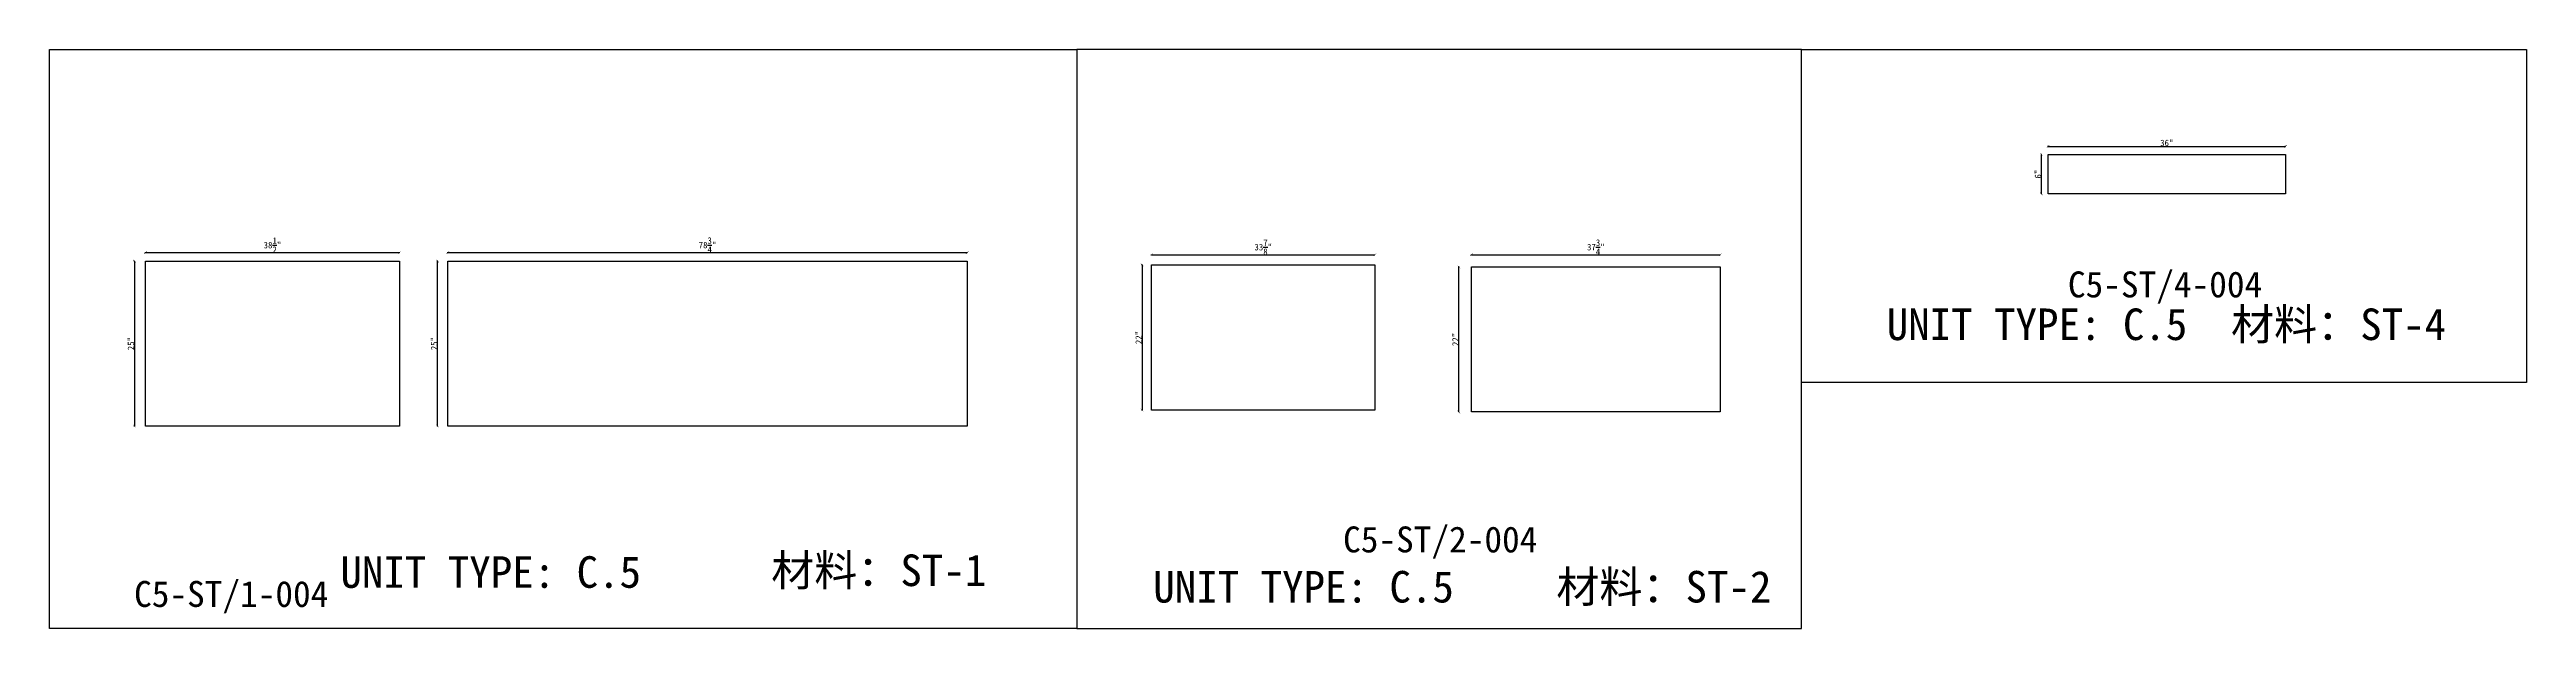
# Model space of a CAD drawing. Header units: millimetres. Extents: x -46966 to 138077, y -48408 to 2116.
# Drawn here: x 128537 to 138077, y -7223 to -4994 of the extents above; entities that cross this region are included whole.
import ezdxf
from ezdxf.enums import TextEntityAlignment as Align

# ---------------------------------------------------------------- set-up
doc = ezdxf.new("R2010")
doc.units = ezdxf.units.MM
doc.layers.add('PART_NUMBER', color=3, linetype='Continuous')
doc.styles.add('样式 1', font='')
doc.styles.get('样式 1').set_extended_font_data('NSimSun')
doc.dimstyles.new('副本 ISO-25', dxfattribs={"dimtxt": 25, "dimasz": 10, "dimexe": 1.5, "dimexo": 0.5, "dimtad": 1, "dimlfac": 0.03937, "dimlunit": 5, "dimtxsty": '样式 1', "dimblk": 'ARCHTICK', "dimcen": 2.5, "dimclrd": 256, "dimclrt": 1, "dimazin": 3, "dimtfac": 1, "dimtmove": 0, "dimatfit": 3, "dimfxlon": 1})

msp = doc.modelspace()

# ---------------------------------------------------------------- texts
at = {"style": '样式 1'}
for s, p in [('UNIT TYPE: C.5', (135612.932, -6112.473)), ('材料：ST-4', (136939.213, -6112.473)), ('UNIT TYPE: C.5', (129656.982, -7066.604)), ('材料：ST-1', (131316.269, -7059.949)), ('UNIT TYPE: C.5', (132787.757, -7123.278)), ('材料：ST-2', (134340.482, -7123.278))]:
    msp.add_text(s, height=121.5865, dxfattribs=at).set_placement(p)
at = {"layer": 'PART_NUMBER', "color": 3, "style": '样式 1'}
for s, p in [('C5-ST/4-004', (136685.168, -5898.146)), ('C5-ST/2-004', (133893.293, -6880.315)), ('C5-ST/1-004', (129236.412, -7090.315))]:
    msp.add_text(s, height=100, dxfattribs=at).set_placement(p, align=Align.MIDDLE_CENTER)

# ---------------------------------------------------------------- blocks, each defined once
blk = doc.blocks.new('_ArchTick')
at = {"color": 0, "linetype": 'ByBlock', "const_width": 0.15}
blk.add_lwpolyline([(-0.5, -0.5), (0.5, 0.5)], dxfattribs=at)
blk = doc.blocks.new('*D1675')
at = {"color": 0, "lineweight": -2, "transparency": 16777216}
for p, q in [((128906.1, -5776.8), (128906.1, -5774.3)), ((129884, -5776.8), (129884, -5774.3))]:
    blk.add_line(p, q, dxfattribs=at)
at = {"lineweight": -2, "transparency": 16777216}
blk.add_line((128906.1, -5775.8), (129884, -5775.8), dxfattribs=at)
at = {"layer": 'Defpoints', "color": 0, "transparency": 16777216}
for p in [(128906.1, -5808.5), (129884, -5775.8), (129884, -5808.5)]:
    blk.add_point(p, dxfattribs=at)
at = {"lineweight": -2, "transparency": 16777216, "xscale": 10, "yscale": 10, "zscale": 10, "rotation": 180}
blk.add_blockref('_ArchTick', (128906.1, -5775.8), dxfattribs=at)
at = {"lineweight": -2, "transparency": 16777216, "xscale": 10, "yscale": 10, "zscale": 10}
blk.add_blockref('_ArchTick', (129884, -5775.8), dxfattribs=at)
at = {"color": 1, "transparency": 16777216, "insert": (129395.1, -5746.8), "char_height": 25, "attachment_point": 5, "style": '样式 1'}
blk.add_mtext('\\A1;38{\\H1x;\\S1/2;}"', dxfattribs=at)
blk = doc.blocks.new('*D1676')
at = {"color": 0, "lineweight": -2, "transparency": 16777216}
for p, q in [((128864.2, -5808.5), (128861.7, -5808.5)), ((128864.2, -6443.5), (128861.7, -6443.5))]:
    blk.add_line(p, q, dxfattribs=at)
at = {"lineweight": -2, "transparency": 16777216}
blk.add_line((128863.2, -5808.5), (128863.2, -6443.5), dxfattribs=at)
at = {"layer": 'Defpoints', "color": 0, "transparency": 16777216}
for p in [(128906.1, -5808.5), (128863.2, -6443.5), (128906.1, -6443.5)]:
    blk.add_point(p, dxfattribs=at)
at = {"lineweight": -2, "transparency": 16777216, "xscale": 10, "yscale": 10, "zscale": 10}
for p, rotation in [((128863.2, -5808.5), 90), ((128863.2, -6443.5), 270)]:
    blk.add_blockref('_ArchTick', p, dxfattribs=dict(at, rotation=rotation))
at = {"color": 1, "transparency": 16777216, "insert": (128850.1, -6126), "char_height": 25, "attachment_point": 5, "rotation": 90, "style": '样式 1'}
blk.add_mtext('\\A1;25"', dxfattribs=at)
blk = doc.blocks.new('*D1677')
at = {"color": 0, "lineweight": -2, "transparency": 16777216}
for p, q in [((130070.8, -5776.8), (130070.8, -5774.3)), ((132071.1, -5776.8), (132071.1, -5774.3))]:
    blk.add_line(p, q, dxfattribs=at)
at = {"lineweight": -2, "transparency": 16777216}
blk.add_line((130070.8, -5775.8), (132071.1, -5775.8), dxfattribs=at)
at = {"layer": 'Defpoints', "color": 0, "transparency": 16777216}
for p in [(130070.8, -5808.5), (132071.1, -5775.8), (132071.1, -5808.5)]:
    blk.add_point(p, dxfattribs=at)
at = {"lineweight": -2, "transparency": 16777216, "xscale": 10, "yscale": 10, "zscale": 10, "rotation": 180}
blk.add_blockref('_ArchTick', (130070.8, -5775.8), dxfattribs=at)
at = {"lineweight": -2, "transparency": 16777216, "xscale": 10, "yscale": 10, "zscale": 10}
blk.add_blockref('_ArchTick', (132071.1, -5775.8), dxfattribs=at)
at = {"color": 1, "transparency": 16777216, "insert": (131070.9, -5746.7), "char_height": 25, "attachment_point": 5, "style": '样式 1'}
blk.add_mtext('\\A1;78{\\H1x;\\S3/4;}"', dxfattribs=at)
blk = doc.blocks.new('*D1678')
at = {"color": 0, "lineweight": -2, "transparency": 16777216}
for p, q in [((130032.4, -5808.5), (130029.9, -5808.5)), ((130032.4, -6443.5), (130029.9, -6443.5))]:
    blk.add_line(p, q, dxfattribs=at)
at = {"lineweight": -2, "transparency": 16777216}
blk.add_line((130031.4, -6443.5), (130031.4, -5808.5), dxfattribs=at)
at = {"layer": 'Defpoints', "color": 0, "transparency": 16777216}
for p in [(130031.4, -5808.5), (130070.8, -5808.5), (130070.8, -6443.5)]:
    blk.add_point(p, dxfattribs=at)
at = {"lineweight": -2, "transparency": 16777216, "xscale": 10, "yscale": 10, "zscale": 10}
for p, rotation in [((130031.4, -5808.5), 90), ((130031.4, -6443.5), 270)]:
    blk.add_blockref('_ArchTick', p, dxfattribs=dict(at, rotation=rotation))
at = {"color": 1, "transparency": 16777216, "insert": (130018.3, -6126), "char_height": 25, "attachment_point": 5, "rotation": 90, "style": '样式 1'}
blk.add_mtext('\\A1;25"', dxfattribs=at)
blk = doc.blocks.new('*D1679')
at = {"color": 0, "lineweight": -2, "transparency": 16777216}
for p, q in [((132781.4, -5784.8), (132781.4, -5782.3)), ((133641.8, -5784.8), (133641.8, -5782.3))]:
    blk.add_line(p, q, dxfattribs=at)
at = {"lineweight": -2, "transparency": 16777216}
blk.add_line((132781.4, -5783.8), (133641.8, -5783.8), dxfattribs=at)
at = {"layer": 'Defpoints', "color": 0, "transparency": 16777216}
for p in [(133641.8, -5783.8), (132781.4, -5823.3), (133641.8, -5823.3)]:
    blk.add_point(p, dxfattribs=at)
at = {"lineweight": -2, "transparency": 16777216, "xscale": 10, "yscale": 10, "zscale": 10, "rotation": 180}
blk.add_blockref('_ArchTick', (132781.4, -5783.8), dxfattribs=at)
at = {"lineweight": -2, "transparency": 16777216, "xscale": 10, "yscale": 10, "zscale": 10}
blk.add_blockref('_ArchTick', (133641.8, -5783.8), dxfattribs=at)
at = {"color": 1, "transparency": 16777216, "insert": (133211.6, -5754.7), "char_height": 25, "attachment_point": 5, "style": '样式 1'}
blk.add_mtext('\\A1;33{\\H1x;\\S7/8;}"', dxfattribs=at)
blk = doc.blocks.new('*D1680')
at = {"color": 0, "lineweight": -2, "transparency": 16777216}
for p, q in [((132745.7, -5823.3), (132743.2, -5823.3)), ((132745.7, -6382.1), (132743.2, -6382.1))]:
    blk.add_line(p, q, dxfattribs=at)
at = {"lineweight": -2, "transparency": 16777216}
blk.add_line((132744.7, -5823.3), (132744.7, -6382.1), dxfattribs=at)
at = {"layer": 'Defpoints', "color": 0, "transparency": 16777216}
for p in [(132781.4, -5823.3), (132744.7, -6382.1), (132781.4, -6382.1)]:
    blk.add_point(p, dxfattribs=at)
at = {"lineweight": -2, "transparency": 16777216, "xscale": 10, "yscale": 10, "zscale": 10}
for p, rotation in [((132744.7, -5823.3), 90), ((132744.7, -6382.1), 270)]:
    blk.add_blockref('_ArchTick', p, dxfattribs=dict(at, rotation=rotation))
at = {"color": 1, "transparency": 16777216, "insert": (132731.6, -6102.7), "char_height": 25, "attachment_point": 5, "rotation": 90, "style": '样式 1'}
blk.add_mtext('\\A1;22"', dxfattribs=at)
blk = doc.blocks.new('*D1681')
at = {"color": 0, "lineweight": -2, "transparency": 16777216}
for p, q in [((134013.2, -5784.8), (134013.2, -5782.3)), ((134972, -5784.8), (134972, -5782.3))]:
    blk.add_line(p, q, dxfattribs=at)
at = {"lineweight": -2, "transparency": 16777216}
blk.add_line((134013.2, -5783.8), (134972, -5783.8), dxfattribs=at)
at = {"layer": 'Defpoints', "color": 0, "transparency": 16777216}
for p in [(134972, -5783.8), (134013.2, -5830.7), (134972, -5830.7)]:
    blk.add_point(p, dxfattribs=at)
at = {"lineweight": -2, "transparency": 16777216, "xscale": 10, "yscale": 10, "zscale": 10, "rotation": 180}
blk.add_blockref('_ArchTick', (134013.2, -5783.8), dxfattribs=at)
at = {"lineweight": -2, "transparency": 16777216, "xscale": 10, "yscale": 10, "zscale": 10}
blk.add_blockref('_ArchTick', (134972, -5783.8), dxfattribs=at)
at = {"color": 1, "transparency": 16777216, "insert": (134492.6, -5754.7), "char_height": 25, "attachment_point": 5, "style": '样式 1'}
blk.add_mtext('\\A1;37{\\H1x;\\S3/4;}"', dxfattribs=at)
blk = doc.blocks.new('*D1682')
at = {"color": 0, "lineweight": -2, "transparency": 16777216}
for p, q in [((133966, -5830.7), (133963.5, -5830.7)), ((133966, -6389.5), (133963.5, -6389.5))]:
    blk.add_line(p, q, dxfattribs=at)
at = {"lineweight": -2, "transparency": 16777216}
blk.add_line((133965, -6389.5), (133965, -5830.7), dxfattribs=at)
at = {"layer": 'Defpoints', "color": 0, "transparency": 16777216}
for p in [(133965, -5830.7), (134013.2, -5830.7), (134013.2, -6389.5)]:
    blk.add_point(p, dxfattribs=at)
at = {"lineweight": -2, "transparency": 16777216, "xscale": 10, "yscale": 10, "zscale": 10}
for p, rotation in [((133965, -5830.7), 90), ((133965, -6389.5), 270)]:
    blk.add_blockref('_ArchTick', p, dxfattribs=dict(at, rotation=rotation))
at = {"color": 1, "transparency": 16777216, "insert": (133951.9, -6110.1), "char_height": 25, "attachment_point": 5, "rotation": 90, "style": '样式 1'}
blk.add_mtext('\\A1;22"', dxfattribs=at)
blk = doc.blocks.new('*D1683')
at = {"color": 0, "lineweight": -2, "transparency": 16777216}
for p, q in [((136234.6, -5367.5), (136234.6, -5365)), ((137149, -5367.5), (137149, -5365))]:
    blk.add_line(p, q, dxfattribs=at)
at = {"lineweight": -2, "transparency": 16777216}
blk.add_line((136234.6, -5366.5), (137149, -5366.5), dxfattribs=at)
at = {"layer": 'Defpoints', "color": 0, "transparency": 16777216}
for p in [(136234.6, -5397.3), (137149, -5366.5), (137149, -5397.3)]:
    blk.add_point(p, dxfattribs=at)
at = {"lineweight": -2, "transparency": 16777216, "xscale": 10, "yscale": 10, "zscale": 10, "rotation": 180}
blk.add_blockref('_ArchTick', (136234.6, -5366.5), dxfattribs=at)
at = {"lineweight": -2, "transparency": 16777216, "xscale": 10, "yscale": 10, "zscale": 10}
blk.add_blockref('_ArchTick', (137149, -5366.5), dxfattribs=at)
at = {"color": 1, "transparency": 16777216, "insert": (136691.8, -5353.4), "char_height": 25, "attachment_point": 5, "style": '样式 1'}
blk.add_mtext('\\A1;36"', dxfattribs=at)
blk = doc.blocks.new('*D2107')
at = {"color": 0, "lineweight": -2, "transparency": 16777216}
for p, q in [((136209.8, -5397.3), (136207.3, -5397.3)), ((136209.8, -5549.7), (136207.3, -5549.7))]:
    blk.add_line(p, q, dxfattribs=at)
at = {"lineweight": -2, "transparency": 16777216}
blk.add_line((136208.8, -5549.7), (136208.8, -5397.3), dxfattribs=at)
at = {"layer": 'Defpoints', "color": 0, "transparency": 16777216}
for p in [(136208.8, -5397.3), (136234.6, -5397.3), (136234.6, -5549.7)]:
    blk.add_point(p, dxfattribs=at)
at = {"lineweight": -2, "transparency": 16777216, "xscale": 10, "yscale": 10, "zscale": 10}
for p, rotation in [((136208.8, -5397.3), 90), ((136208.8, -5549.7), 270)]:
    blk.add_blockref('_ArchTick', p, dxfattribs=dict(at, rotation=rotation))
at = {"color": 1, "transparency": 16777216, "insert": (136195.7, -5473.5), "char_height": 25, "attachment_point": 5, "rotation": 90, "style": '样式 1'}
blk.add_mtext('\\A1;6"', dxfattribs=at)

# ---------------------------------------------------------------- dimensions: what is measured, and where the dimension line sits
for base, p1, p2, picture, middle in [((137149.023, -5366.48), (136234.623, -5397.316), (137149.023, -5397.316), '*D1683', (136691.823, -5353.355)), ((129884.047, -5775.791), (128906.147, -5808.466), (129884.047, -5808.466), '*D1675', (129395.097, -5746.768)), ((132071.052, -5775.791), (130070.802, -5808.466), (132071.052, -5808.466), '*D1677', (131070.927, -5746.698)), ((133641.792, -5783.829), (132781.367, -5823.256), (133641.792, -5823.256), '*D1679', (133211.58, -5754.736)), ((134972.004, -5783.829), (134013.154, -5830.686), (134972.004, -5830.686), '*D1681', (134492.579, -5754.736))]:
    dim = msp.add_linear_dim(base=base, p1=p1, p2=p2, dimstyle='副本 ISO-25')
    dim.commit()
    dim.dimension.update_dxf_attribs({"geometry": picture, "text_midpoint": middle})
for base, p1, p2, picture, middle in [((136208.788, -5397.316), (136234.623, -5549.716), (136234.623, -5397.316), '*D2107', (136195.663, -5473.516)), ((128863.193, -6443.466), (128906.147, -5808.466), (128906.147, -6443.466), '*D1676', (128850.068, -6125.966)), ((130031.446, -5808.466), (130070.802, -6443.466), (130070.802, -5808.466), '*D1678', (130018.321, -6125.966)), ((132744.721, -6382.056), (132781.367, -5823.256), (132781.367, -6382.056), '*D1680', (132731.596, -6102.656)), ((133965.046, -5830.686), (134013.154, -6389.486), (134013.154, -5830.686), '*D1682', (133951.921, -6110.086))]:
    dim = msp.add_linear_dim(base=base, p1=p1, p2=p2, angle=90, dimstyle='副本 ISO-25')
    dim.commit()
    dim.dimension.update_dxf_attribs({"geometry": picture, "text_midpoint": middle})

# ---------------------------------------------------------------- linework, layer by layer
at = {"color": 1}
for points in [[(128536.548, -4993.579), (132493.43, -4993.579), (132493.43, -7223.146), (128536.548, -7223.146)], [(132493.43, -7223.146), (135285.304, -7223.146), (135285.304, -4993.579), (132493.43, -4993.579)], [(135285.304, -4993.579), (138077.178, -4993.579), (138077.178, -6275.977), (135285.304, -6275.977)]]:
    msp.add_lwpolyline(points, close=True, dxfattribs=at)
for points in [[(136234.623, -5397.316), (137149.023, -5397.316), (137149.023, -5549.716), (136234.623, -5549.716)], [(128906.147, -5808.466), (129884.047, -5808.466), (129884.047, -6443.466), (128906.147, -6443.466)], [(130070.802, -5808.466), (132071.052, -5808.466), (132071.052, -6443.466), (130070.802, -6443.466)], [(132781.367, -5823.256), (133641.792, -5823.256), (133641.792, -6382.056), (132781.367, -6382.056)], [(134013.154, -5830.686), (134972.004, -5830.686), (134972.004, -6389.486), (134013.154, -6389.486)]]:
    msp.add_lwpolyline(points, close=True)

msp.set_redraw_order([(e.dxf.handle, doc.entitydb.next_handle()) for e in msp.query("TEXT MTEXT ATTDEF DIMENSION ARC_DIMENSION")])  # texts and dimensions are drawn at this point

doc.saveas('drawing.dxf')
